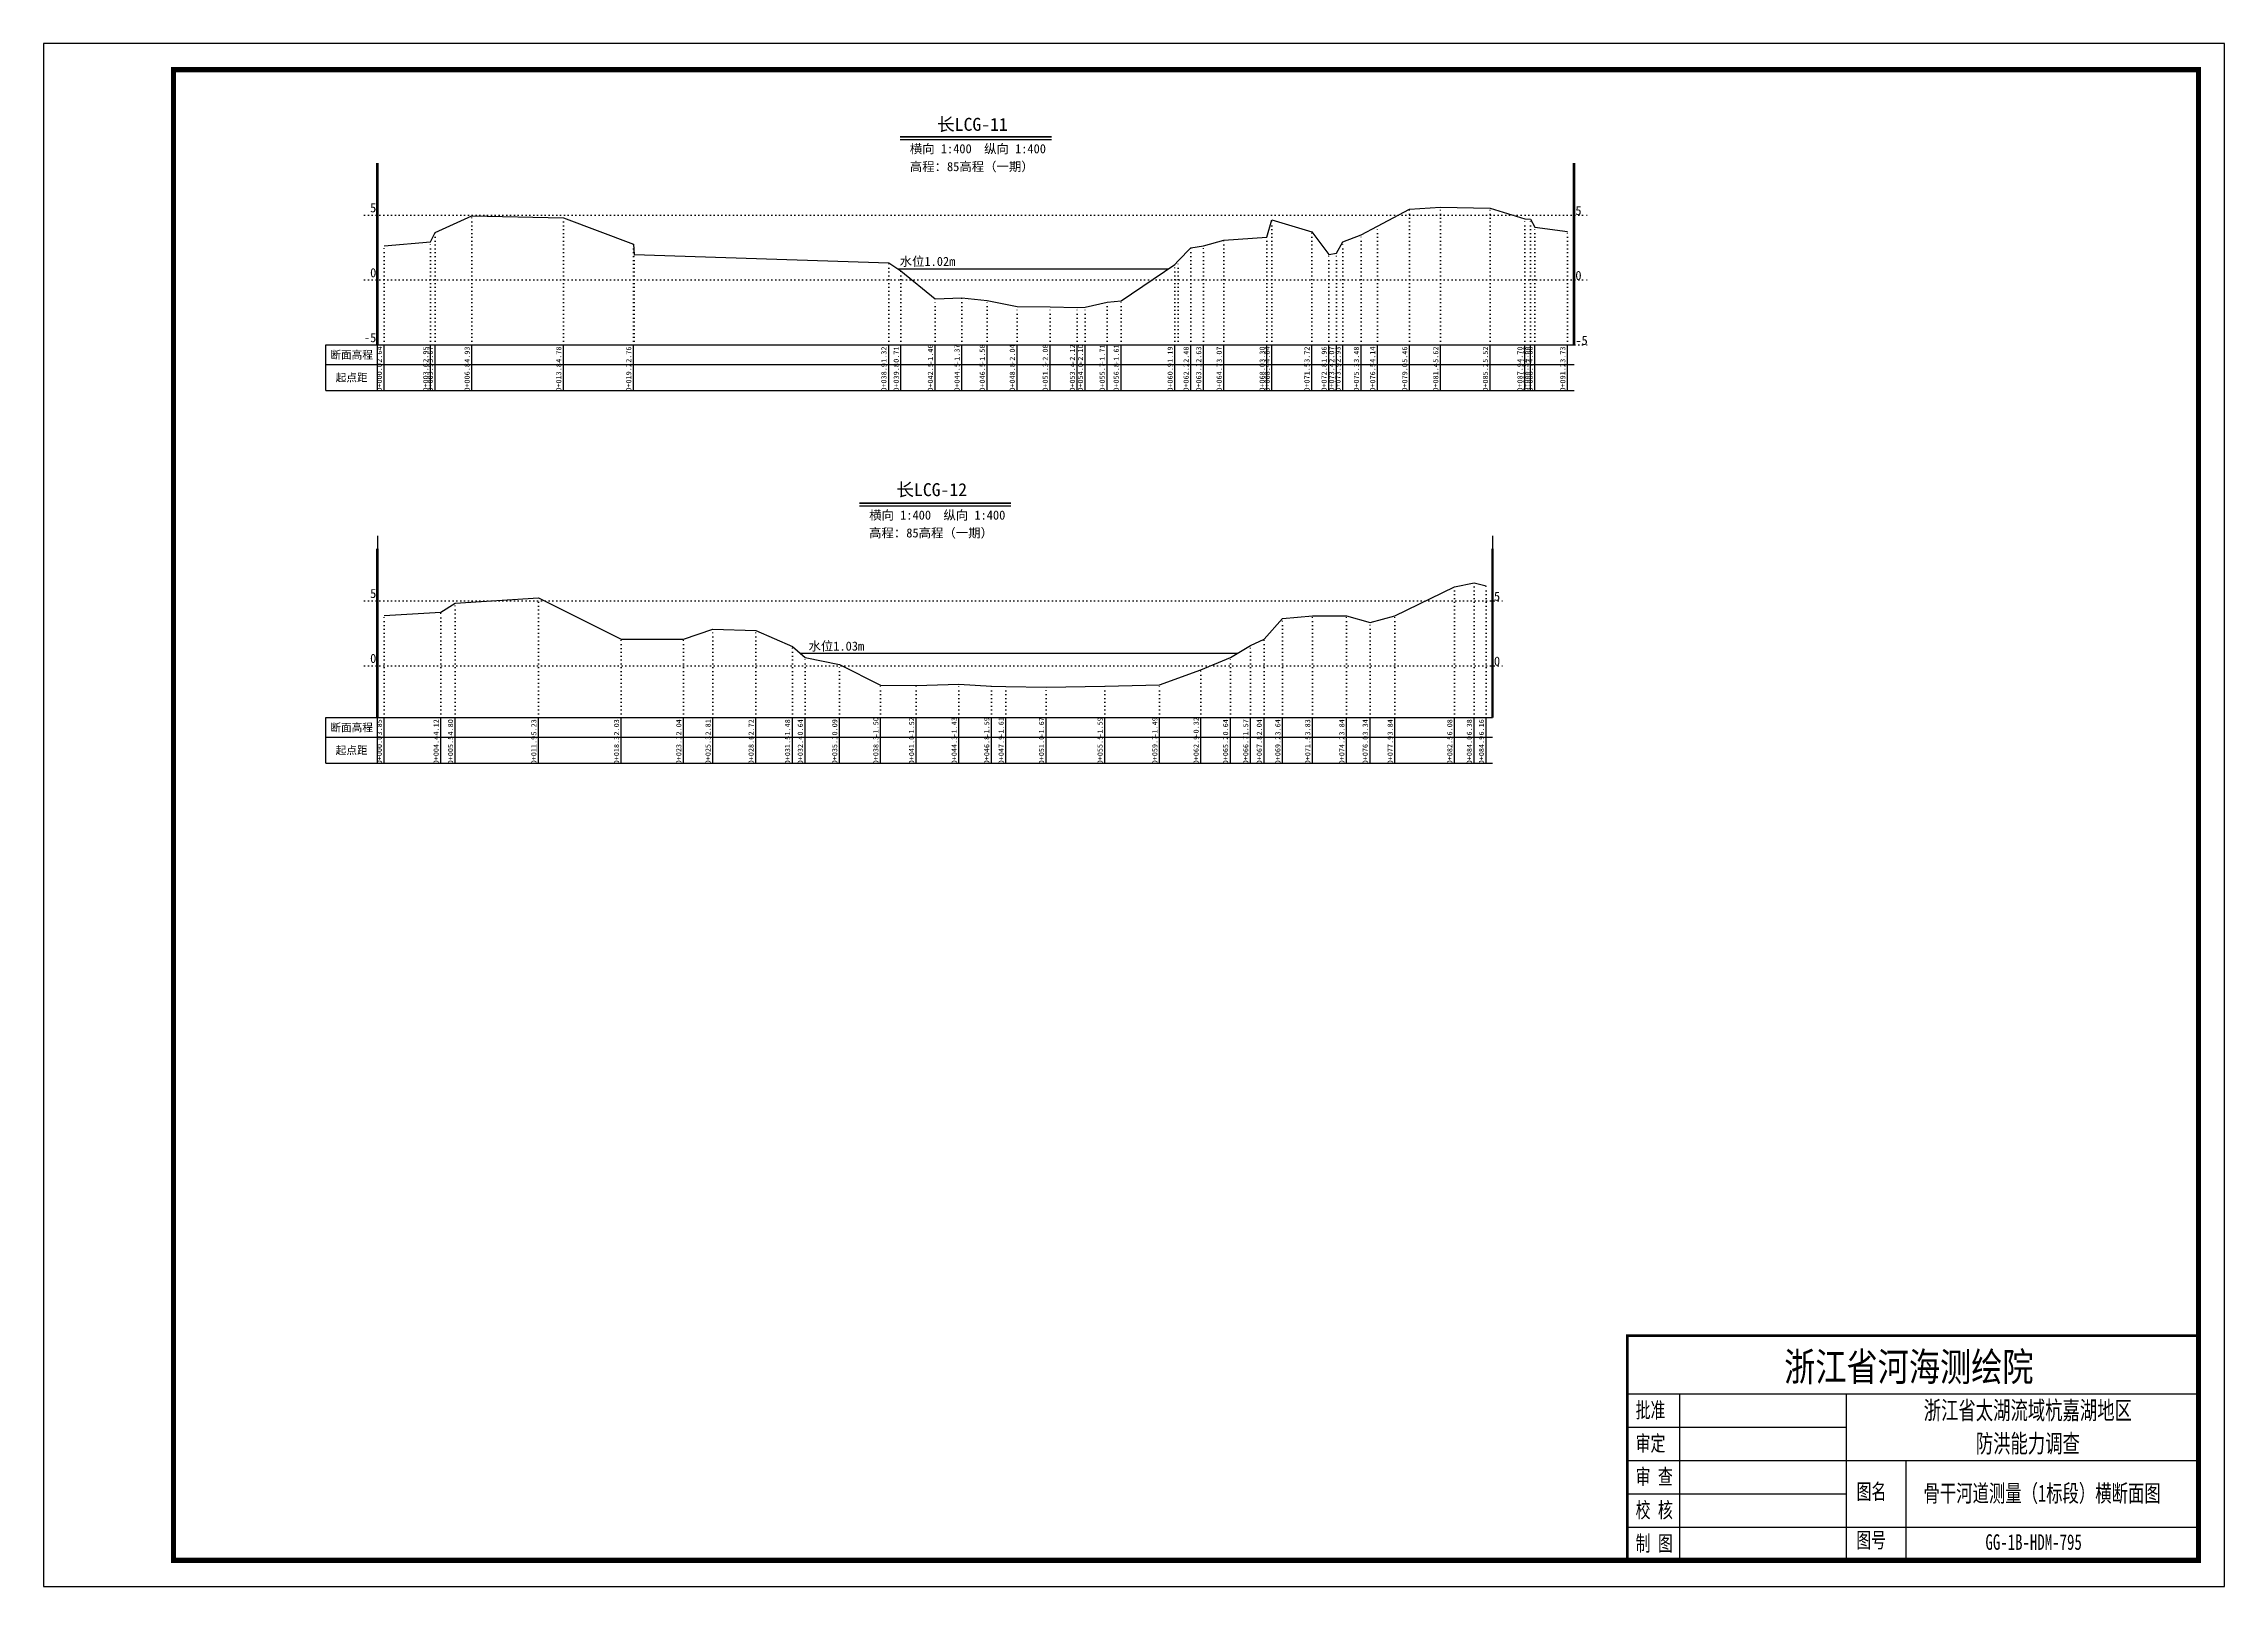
# Model space of a CAD drawing. Header units: millimetres. Extents: x 518574 to 520874, y 3371901 to 3372198.
# Drawn here: x 520454.4 to 520874.4, y 3371900.9 to 3372197.9 of the extents above; entities that cross this region are included whole.
import ezdxf
from ezdxf.enums import TextEntityAlignment as Align

# ---------------------------------------------------------------- set-up
doc = ezdxf.new("R2010")
doc.units = ezdxf.units.MM
doc.header["$LTSCALE"] = 0.4
doc.header["$MEASUREMENT"] = 0
doc.linetypes.add('X4', pattern=[1.6, 0, -1.6])
for name, color, linetype in [('DMX', 1, 'Continuous'), ('TEXT', 7, 'Continuous'), ('zdm1', 5, 'Continuous'), ('ZDMT5', 3, 'Continuous'), ('图框', 7, 'Continuous'), ('断面名称', 5, 'Continuous'), ('比例尺', 3, 'Continuous'), ('水位', 4, 'Continuous')]:
    doc.layers.add(name, color=color, linetype=linetype)
doc.styles.add('HDM', font='fangsong_GB2312.ttf')
doc.styles.add('tk2', font='', dxfattribs={"width": 0.8})
doc.styles.get('tk2').set_extended_font_data('SimSun')

msp = doc.modelspace()

# ---------------------------------------------------------------- linework, layer by layer
at = {"lineweight": 100, "const_width": 0.5}
msp.add_lwpolyline([(520869.36, 3371949.15), (520759.36, 3371949.15), (520759.36, 3371905.87), (520869.36, 3371905.87), (520869.36, 3371949.15)], dxfattribs=at)
at = {"linetype": 'Continuous', "elevation": 0}
msp.add_lwpolyline([(520759.36, 3371937.95), (520759.36, 3371905.87)], dxfattribs=at)
at = {"layer": 'DMX', "linetype": 'Continuous', "flags": 128}
for points in [[(520519.93, 3372158.97), (520528.86, 3372159.74), (520529.76, 3372161.54), (520536.83, 3372164.69), (520554.48, 3372164.32), (520567.96, 3372159.27), (520568.08, 3372157.27), (520617.11, 3372155.67), (520619.48, 3372154.15), (520626.06, 3372148.72), (520631.18, 3372148.94), (520636.06, 3372148.42), (520641.83, 3372147.27), (520648.18, 3372147.17), (520653.41, 3372147.07), (520654.96, 3372147.12), (520659.16, 3372148.1), (520661.86, 3372148.35), (520672.23, 3372155.35), (520672.88, 3372156.05), (520675.31, 3372158.57), (520677.73, 3372158.95), (520681.68, 3372160.05), (520689.96, 3372160.62), (520690.93, 3372163.97), (520698.58, 3372161.67), (520701.88, 3372157.27), (520703.33, 3372157.55), (520704.56, 3372159.7), (520704.56, 3372159.7), (520708.11, 3372161.07), (520711.23, 3372162.72), (520717.41, 3372166.02), (520723.38, 3372166.42), (520732.96, 3372166.17), (520739.61, 3372164.12), (520740.73, 3372164.07), (520741.58, 3372162.57), (520747.86, 3372161.7)], [(520519.93, 3372087.76), (520530.86, 3372088.43), (520533.63, 3372090.13), (520549.68, 3372091.21), (520565.61, 3372083.21), (520577.61, 3372083.21), (520583.23, 3372085.13), (520591.53, 3372084.91), (520598.56, 3372081.81), (520601.01, 3372079.71), (520607.63, 3372078.33), (520607.63, 3372078.33), (520615.56, 3372074.38), (520622.43, 3372074.33), (520630.63, 3372074.56), (520636.91, 3372074.16), (520639.68, 3372074.11), (520647.46, 3372073.96), (520658.73, 3372074.16), (520669.28, 3372074.41), (520677.23, 3372077.33), (520682.91, 3372079.71), (520682.91, 3372079.71), (520686.78, 3372082.03), (520689.41, 3372083.21), (520692.98, 3372087.21), (520698.73, 3372087.69), (520705.31, 3372087.71), (520709.81, 3372086.46), (520714.61, 3372087.71), (520726.08, 3372093.31), (520729.86, 3372094.06), (520732.18, 3372093.51)]]:
    msp.add_lwpolyline(points, dxfattribs=at)
at = {"layer": 'TEXT', "color": 0}
for p, q in [((520759.36, 3371937.95, 0), (520869.36, 3371937.95, 0)), ((520769.44, 3371937.95, 0), (520769.44, 3371912.29, 0)), ((520801.52, 3371937.95, 0), (520801.52, 3371912.29, 0)), ((520759.36, 3371931.54, 0), (520801.52, 3371931.54, 0)), ((520759.36, 3371925.12, 0), (520801.52, 3371925.12, 0)), ((520801.52, 3371925.12, 0), (520869.36, 3371925.12, 0)), ((520813.01, 3371925.12, 0), (520813.01, 3371905.87, 0)), ((520759.36, 3371918.7, 0), (520801.52, 3371918.7, 0)), ((520759.36, 3371912.29, 0), (520869.36, 3371912.29, 0)), ((520769.44, 3371912.29, 0), (520769.44, 3371905.87, 0)), ((520801.52, 3371912.29, 0), (520801.52, 3371905.87, 0))]:
    msp.add_line(p, q, dxfattribs=at)
at = {"layer": 'zdm1', "linetype": 'Continuous'}
for p, q in [((520518.56, 3372139.87), (520518.56, 3372174.87)), ((520518.81, 3372139.87), (520518.81, 3372174.87)), ((520748.98, 3372139.87), (520748.98, 3372174.87)), ((520749.23, 3372139.87), (520749.23, 3372174.87)), ((520508.68, 3372131.12), (520508.68, 3372139.87)), ((520508.68, 3372139.87), (520519.93, 3372139.87)), ((520518.68, 3372131.12), (520518.68, 3372139.87)), ((520519.93, 3372139.87), (520749.11, 3372139.87)), ((520508.68, 3372136.12), (520749.11, 3372136.12)), ((520508.68, 3372131.12), (520629.13, 3372131.12)), ((520508.68, 3372131.12), (520749.11, 3372131.12)), ((520518.56, 3372068.12), (520518.56, 3372100.62)), ((520518.81, 3372068.12), (520518.81, 3372100.62)), ((520733.31, 3372068.12), (520733.31, 3372100.62)), ((520733.56, 3372068.12), (520733.56, 3372100.62)), ((520508.68, 3372059.37), (520508.68, 3372068.12)), ((520508.68, 3372068.12), (520519.93, 3372068.12)), ((520518.68, 3372059.37), (520518.68, 3372068.12)), ((520519.93, 3372068.12), (520733.43, 3372068.12)), ((520508.68, 3372064.37), (520733.43, 3372064.37)), ((520508.68, 3372059.37), (520733.43, 3372059.37))]:
    msp.add_line(p, q, dxfattribs=at)
at = {"layer": 'zdm1', "linetype": 'X4'}
for p, q in [((520516.18, 3372164.87), (520751.61, 3372164.87)), ((520516.18, 3372152.37), (520751.61, 3372152.37)), ((520516.18, 3372139.87), (520751.61, 3372139.87)), ((520516.18, 3372090.62), (520735.93, 3372090.62)), ((520516.18, 3372078.12), (520735.93, 3372078.12))]:
    msp.add_line(p, q, dxfattribs=at)
at = {"layer": 'zdm1', "linetype": 'Continuous', "flags": 128}
for points in [[(520518.68, 3372172.37, 0.25, 0.25, 0), (520518.68, 3372174.87, 0.25, 0.25, 0)], [(520749.11, 3372172.37, 0.25, 0.25, 0), (520749.11, 3372174.87, 0.25, 0.25, 0)], [(520518.68, 3372167.37, 0.25, 0.25, 0), (520518.68, 3372169.87, 0.25, 0.25, 0)], [(520749.11, 3372167.37, 0.25, 0.25, 0), (520749.11, 3372169.87, 0.25, 0.25, 0)], [(520518.68, 3372162.37, 0.25, 0.25, 0), (520518.68, 3372164.87, 0.25, 0.25, 0)], [(520749.11, 3372162.37, 0.25, 0.25, 0), (520749.11, 3372164.87, 0.25, 0.25, 0)], [(520518.68, 3372157.37, 0.25, 0.25, 0), (520518.68, 3372159.87, 0.25, 0.25, 0)], [(520749.11, 3372157.37, 0.25, 0.25, 0), (520749.11, 3372159.87, 0.25, 0.25, 0)], [(520518.68, 3372152.37, 0.25, 0.25, 0), (520518.68, 3372154.87, 0.25, 0.25, 0)], [(520749.11, 3372152.37, 0.25, 0.25, 0), (520749.11, 3372154.87, 0.25, 0.25, 0)], [(520518.68, 3372147.37, 0.25, 0.25, 0), (520518.68, 3372149.87, 0.25, 0.25, 0)], [(520749.11, 3372147.37, 0.25, 0.25, 0), (520749.11, 3372149.87, 0.25, 0.25, 0)], [(520518.68, 3372142.37, 0.25, 0.25, 0), (520518.68, 3372144.87, 0.25, 0.25, 0)], [(520749.11, 3372142.37, 0.25, 0.25, 0), (520749.11, 3372144.87, 0.25, 0.25, 0)], [(520518.68, 3372100.62, 0.25, 0.25, 0), (520518.68, 3372103.12, 0.25, 0.25, 0)], [(520733.43, 3372100.62, 0.25, 0.25, 0), (520733.43, 3372103.12, 0.25, 0.25, 0)], [(520518.68, 3372095.62, 0.25, 0.25, 0), (520518.68, 3372098.12, 0.25, 0.25, 0)], [(520733.43, 3372095.62, 0.25, 0.25, 0), (520733.43, 3372098.12, 0.25, 0.25, 0)], [(520518.68, 3372090.62, 0.25, 0.25, 0), (520518.68, 3372093.12, 0.25, 0.25, 0)], [(520733.43, 3372090.62, 0.25, 0.25, 0), (520733.43, 3372093.12, 0.25, 0.25, 0)], [(520518.68, 3372085.62, 0.25, 0.25, 0), (520518.68, 3372088.12, 0.25, 0.25, 0)], [(520733.43, 3372085.62, 0.25, 0.25, 0), (520733.43, 3372088.12, 0.25, 0.25, 0)], [(520518.68, 3372080.62, 0.25, 0.25, 0), (520518.68, 3372083.12, 0.25, 0.25, 0)], [(520733.43, 3372080.62, 0.25, 0.25, 0), (520733.43, 3372083.12, 0.25, 0.25, 0)], [(520518.68, 3372075.62, 0.25, 0.25, 0), (520518.68, 3372078.12, 0.25, 0.25, 0)], [(520733.43, 3372075.62, 0.25, 0.25, 0), (520733.43, 3372078.12, 0.25, 0.25, 0)], [(520518.68, 3372070.62, 0.25, 0.25, 0), (520518.68, 3372073.12, 0.25, 0.25, 0)], [(520733.43, 3372070.62, 0.25, 0.25, 0), (520733.43, 3372073.12, 0.25, 0.25, 0)]]:
    msp.add_lwpolyline(points, format="xyseb", dxfattribs=at)
at = {"layer": 'ZDMT5', "linetype": 'X4'}
for p, q in [((520536.83, 3372139.87), (520536.83, 3372164.69)), ((520554.48, 3372139.87), (520554.48, 3372164.32)), ((520690.93, 3372139.87), (520690.93, 3372163.97)), ((520717.41, 3372139.87), (520717.41, 3372166.02)), ((520723.38, 3372139.87), (520723.38, 3372166.42)), ((520732.96, 3372139.87), (520732.96, 3372166.17)), ((520739.61, 3372139.87), (520739.61, 3372164.12)), ((520740.73, 3372139.87), (520740.73, 3372164.07)), ((520528.86, 3372139.87), (520528.86, 3372159.74)), ((520529.76, 3372139.87), (520529.76, 3372161.54)), ((520567.96, 3372139.87), (520567.96, 3372159.27)), ((520681.68, 3372139.87), (520681.68, 3372160.05)), ((520689.96, 3372139.87), (520689.96, 3372160.62)), ((520698.58, 3372139.87), (520698.58, 3372161.67)), ((520704.56, 3372139.87), (520704.56, 3372159.7)), ((520708.11, 3372139.87), (520708.11, 3372161.07)), ((520711.23, 3372139.87), (520711.23, 3372162.72)), ((520741.58, 3372139.87), (520741.58, 3372162.57)), ((520747.86, 3372139.87), (520747.86, 3372161.7)), ((520519.93, 3372139.87), (520519.93, 3372158.97)), ((520568.08, 3372139.87), (520568.08, 3372157.27)), ((520617.11, 3372139.87), (520617.11, 3372155.67)), ((520672.23, 3372139.87), (520672.23, 3372155.35)), ((520672.88, 3372139.87), (520672.88, 3372156.05)), ((520675.31, 3372139.87), (520675.31, 3372158.57)), ((520677.73, 3372139.87), (520677.73, 3372158.95)), ((520701.88, 3372139.87), (520701.88, 3372157.27)), ((520703.33, 3372139.87), (520703.33, 3372157.55)), ((520619.48, 3372139.87), (520619.48, 3372154.15)), ((520626.06, 3372139.87), (520626.06, 3372148.72)), ((520631.18, 3372139.87), (520631.18, 3372148.94)), ((520636.06, 3372139.87), (520636.06, 3372148.42)), ((520641.83, 3372139.87), (520641.83, 3372147.27)), ((520648.18, 3372139.87), (520648.18, 3372147.17)), ((520653.41, 3372139.87), (520653.41, 3372147.07)), ((520654.96, 3372139.87), (520654.96, 3372147.12)), ((520659.16, 3372139.87), (520659.16, 3372148.1)), ((520661.86, 3372139.87), (520661.86, 3372148.35)), ((520726.08, 3372068.12), (520726.08, 3372093.31)), ((520729.86, 3372068.12), (520729.86, 3372094.06)), ((520732.18, 3372068.12), (520732.18, 3372093.51)), ((520519.93, 3372068.12), (520519.93, 3372087.76)), ((520530.86, 3372068.12), (520530.86, 3372088.43)), ((520533.63, 3372068.12), (520533.63, 3372090.13)), ((520549.68, 3372068.12), (520549.68, 3372091.21)), ((520698.73, 3372068.12), (520698.73, 3372087.69)), ((520705.31, 3372068.12), (520705.31, 3372087.71)), ((520714.61, 3372068.12), (520714.61, 3372087.71)), ((520583.23, 3372068.12), (520583.23, 3372085.13)), ((520591.53, 3372068.12), (520591.53, 3372084.91)), ((520692.98, 3372068.12), (520692.98, 3372087.21)), ((520709.81, 3372068.12), (520709.81, 3372086.46)), ((520565.61, 3372068.12), (520565.61, 3372083.21)), ((520577.61, 3372068.12), (520577.61, 3372083.21)), ((520598.56, 3372068.12), (520598.56, 3372081.81)), ((520601.01, 3372068.12), (520601.01, 3372079.71)), ((520682.91, 3372068.12), (520682.91, 3372079.71)), ((520686.78, 3372068.12), (520686.78, 3372082.03)), ((520689.41, 3372068.12), (520689.41, 3372083.21)), ((520607.63, 3372068.12), (520607.63, 3372078.33)), ((520677.23, 3372068.12), (520677.23, 3372077.33)), ((520615.56, 3372068.12), (520615.56, 3372074.38)), ((520622.43, 3372068.12), (520622.43, 3372074.33)), ((520630.63, 3372068.12), (520630.63, 3372074.56)), ((520636.91, 3372068.12), (520636.91, 3372074.16)), ((520639.68, 3372068.12), (520639.68, 3372074.11)), ((520647.46, 3372068.12), (520647.46, 3372073.96)), ((520658.73, 3372068.12), (520658.73, 3372074.16)), ((520669.28, 3372068.12), (520669.28, 3372074.41))]:
    msp.add_line(p, q, dxfattribs=at)
at = {"layer": 'ZDMT5', "linetype": 'Continuous'}
for p, q in [((520519.93, 3372131.12), (520519.93, 3372139.87)), ((520528.86, 3372131.12), (520528.86, 3372139.87)), ((520529.76, 3372131.12), (520529.76, 3372139.87)), ((520536.83, 3372131.12), (520536.83, 3372139.87)), ((520554.48, 3372131.12), (520554.48, 3372139.87)), ((520567.96, 3372131.12), (520567.96, 3372139.87)), ((520617.11, 3372131.12), (520617.11, 3372139.87)), ((520619.48, 3372131.12), (520619.48, 3372139.87)), ((520626.06, 3372131.12), (520626.06, 3372139.87)), ((520631.18, 3372131.12), (520631.18, 3372139.87)), ((520636.06, 3372131.12), (520636.06, 3372139.87)), ((520641.83, 3372131.12), (520641.83, 3372139.87)), ((520648.18, 3372131.12), (520648.18, 3372139.87)), ((520653.41, 3372131.12), (520653.41, 3372139.87)), ((520654.96, 3372131.12), (520654.96, 3372139.87)), ((520659.16, 3372131.12), (520659.16, 3372139.87)), ((520661.86, 3372131.12), (520661.86, 3372139.87)), ((520672.23, 3372131.12), (520672.23, 3372139.87)), ((520675.31, 3372131.12), (520675.31, 3372139.87)), ((520677.73, 3372131.12), (520677.73, 3372139.87)), ((520681.68, 3372131.12), (520681.68, 3372139.87)), ((520689.96, 3372131.12), (520689.96, 3372139.87)), ((520690.93, 3372131.12), (520690.93, 3372139.87)), ((520698.58, 3372131.12), (520698.58, 3372139.87)), ((520701.88, 3372131.12), (520701.88, 3372139.87)), ((520703.33, 3372131.12), (520703.33, 3372139.87)), ((520704.56, 3372131.12), (520704.56, 3372139.87)), ((520708.11, 3372131.12), (520708.11, 3372139.87)), ((520711.23, 3372131.12), (520711.23, 3372139.87)), ((520717.41, 3372131.12), (520717.41, 3372139.87)), ((520723.38, 3372131.12), (520723.38, 3372139.87)), ((520732.96, 3372131.12), (520732.96, 3372139.87)), ((520739.61, 3372131.12), (520739.61, 3372139.87)), ((520740.73, 3372131.12), (520740.73, 3372139.87)), ((520741.58, 3372131.12), (520741.58, 3372139.87)), ((520747.86, 3372131.12), (520747.86, 3372139.87)), ((520519.93, 3372059.37), (520519.93, 3372068.12)), ((520530.86, 3372059.37), (520530.86, 3372068.12)), ((520533.63, 3372059.37), (520533.63, 3372068.12)), ((520549.68, 3372059.37), (520549.68, 3372068.12)), ((520565.61, 3372059.37), (520565.61, 3372068.12)), ((520577.61, 3372059.37), (520577.61, 3372068.12)), ((520583.23, 3372059.37), (520583.23, 3372068.12)), ((520591.53, 3372059.37), (520591.53, 3372068.12)), ((520598.56, 3372059.37), (520598.56, 3372068.12)), ((520601.01, 3372059.37), (520601.01, 3372068.12)), ((520607.63, 3372059.37), (520607.63, 3372068.12)), ((520615.56, 3372059.37), (520615.56, 3372068.12)), ((520622.43, 3372059.37), (520622.43, 3372068.12)), ((520630.63, 3372059.37), (520630.63, 3372068.12)), ((520636.91, 3372059.37), (520636.91, 3372068.12)), ((520639.68, 3372059.37), (520639.68, 3372068.12)), ((520647.46, 3372059.37), (520647.46, 3372068.12)), ((520658.73, 3372059.37), (520658.73, 3372068.12)), ((520669.28, 3372059.37), (520669.28, 3372068.12)), ((520677.23, 3372059.37), (520677.23, 3372068.12)), ((520682.91, 3372059.37), (520682.91, 3372068.12)), ((520686.78, 3372059.37), (520686.78, 3372068.12)), ((520689.41, 3372059.37), (520689.41, 3372068.12)), ((520692.98, 3372059.37), (520692.98, 3372068.12)), ((520698.73, 3372059.37), (520698.73, 3372068.12)), ((520705.31, 3372059.37), (520705.31, 3372068.12)), ((520709.81, 3372059.37), (520709.81, 3372068.12)), ((520714.61, 3372059.37), (520714.61, 3372068.12)), ((520726.08, 3372059.37), (520726.08, 3372068.12)), ((520729.86, 3372059.37), (520729.86, 3372068.12)), ((520732.18, 3372059.37), (520732.18, 3372068.12))]:
    msp.add_line(p, q, dxfattribs=at)
at = {"layer": '图框', "flags": 128}
msp.add_lwpolyline([(520454.36, 3371900.87), (520874.36, 3371900.87), (520874.36, 3372197.87), (520454.36, 3372197.87)], close=True, dxfattribs=at)
at = {"layer": '图框', "const_width": 1, "flags": 128}
msp.add_lwpolyline([(520479.36, 3371905.87), (520869.36, 3371905.87), (520869.36, 3372192.87), (520479.36, 3372192.87)], close=True, dxfattribs=at)
at = {"layer": '比例尺', "color": 3, "linetype": 'Continuous', "lineweight": 40}
for p, q in [((520619.33, 3372179.91), (520648.46, 3372179.91)), ((520611.49, 3372109.38), (520640.62, 3372109.38))]:
    msp.add_line(p, q, dxfattribs=at)
at = {"layer": '比例尺', "color": 3, "linetype": 'Continuous'}
for p, q in [((520619.33, 3372179.41), (520648.46, 3372179.41)), ((520611.49, 3372108.88), (520640.62, 3372108.88))]:
    msp.add_line(p, q, dxfattribs=at)
at = {"layer": '水位', "color": 6, "linetype": 'Continuous', "flags": 128}
for points in [[(520618.89, 3372154.52), (520671.01, 3372154.52)], [(520600.07, 3372080.51), (520684.24, 3372080.51)]]:
    msp.add_lwpolyline(points, dxfattribs=at)

# ---------------------------------------------------------------- texts
at = {"layer": 'TEXT', "color": 7, "ltscale": 8, "style": 'tk2'}
for tag, p, s, height, width in [('浙江省河海测绘院', (520789.58, 3371940.39, 0), '（单位名称）', 5.5, 0.8), ('批准', (520760.97, 3371933.32, 0), '批准', 3, 0.7), ('审定', (520760.97, 3371926.91, 0), '审定', 3, 0.7), ('审 查', (520760.97, 3371920.49, 0), '审 查', 3, 0.7), ('图名', (520803.51, 3371917.62, 0), '审查', 3, 0.7), ('校 核', (520760.97, 3371914.07, 0), '校 核', 3, 0.7), ('图号', (520803.46, 3371908.29, 0), '图号', 3, 0.7), ('制 图', (520760.97, 3371907.66, 0), '制 图', 3, 0.7)]:
    msp.add_attdef(tag, p, s, height=height, dxfattribs=dict(at, width=width))
at = {"layer": 'TEXT', "color": 0, "style": 'tk2', "width": 0.7}
for tag, text, height, p in [('浙江省太湖流域杭嘉湖地区', '浙江省太湖流域杭嘉湖地区', 3.5, (520836.5, 3371934.77, -206.67)), ('防洪能力调查', '防洪能力调查', 3.5, (520836.5, 3371928.38, -206.67)), ('骨干河道测量（1标段）横断面图', '骨干河道测量（1标段）横断面图', 3.3, (520839.25, 3371918.8, -206.67)), ('GG-1B-HDM-795', 'GG-1B-HDM-001', 3, (520837.62, 3371909.4, -206.67))]:
    msp.add_attdef(tag, text=text, height=height, dxfattribs=at).set_placement(p, align=Align.MIDDLE_CENTER)
at = {"layer": 'zdm1', "linetype": 'Continuous', "style": 'HDM'}
for s, p in [('5', (520518.43, 3372164.87)), ('0', (520518.43, 3372152.37)), ('-5', (520518.43, 3372139.87)), ('5', (520518.43, 3372090.62)), ('0', (520518.43, 3372078.12))]:
    msp.add_text(s, height=1.75, dxfattribs=at).set_placement(p, align=Align.BOTTOM_RIGHT)
for s, p in [('5', (520749.36, 3372164.87)), ('0', (520749.36, 3372152.37)), ('-5', (520749.36, 3372139.87)), ('5', (520733.68, 3372090.62)), ('0', (520733.68, 3372078.12))]:
    msp.add_text(s, height=1.75, dxfattribs=at).set_placement(p)
for s, p in [('断面高程', (520513.68, 3372138)), ('起点距', (520513.68, 3372133.62)), ('断面高程', (520513.68, 3372066.25)), ('起点距', (520513.68, 3372061.87))]:
    msp.add_text(s, height=1.5, dxfattribs=at).set_placement(p, align=Align.MIDDLE)
at = {"layer": 'ZDMT5', "linetype": 'Continuous', "style": 'HDM'}
for s, p in [('2.64', (520519.81, 3372138)), ('2.95', (520528.73, 3372138)), ('3.67', (520529.63, 3372138)), ('4.93', (520536.71, 3372138)), ('4.78', (520554.36, 3372138)), ('2.76', (520567.83, 3372138)), ('1.32', (520616.98, 3372138)), ('0.71', (520619.36, 3372138)), ('-1.46', (520625.93, 3372138)), ('-1.37', (520631.06, 3372138)), ('-1.58', (520635.93, 3372138)), ('-2.04', (520641.71, 3372138)), ('-2.08', (520648.06, 3372138)), ('-2.12', (520653.28, 3372138)), ('-2.10', (520654.83, 3372138)), ('-1.71', (520659.03, 3372138)), ('-1.61', (520661.73, 3372138)), ('1.19', (520672.11, 3372138)), ('2.48', (520675.18, 3372138)), ('2.63', (520677.61, 3372138)), ('3.07', (520681.56, 3372138)), ('3.30', (520689.83, 3372138)), ('4.64', (520690.81, 3372138)), ('3.72', (520698.46, 3372138)), ('1.96', (520701.76, 3372138)), ('2.07', (520703.21, 3372138)), ('2.93', (520704.43, 3372138)), ('3.48', (520707.98, 3372138)), ('4.14', (520711.11, 3372138)), ('5.46', (520717.28, 3372138)), ('5.62', (520723.26, 3372138)), ('5.52', (520732.83, 3372138)), ('4.70', (520739.48, 3372138)), ('4.68', (520740.61, 3372138)), ('4.08', (520741.46, 3372138)), ('3.73', (520747.73, 3372138)), ('0+000.0', (520519.81, 3372133.62)), ('0+003.6', (520528.73, 3372133.62)), ('0+003.9', (520529.63, 3372133.62)), ('0+006.8', (520536.71, 3372133.62)), ('0+013.8', (520554.36, 3372133.62)), ('0+019.2', (520567.83, 3372133.62)), ('0+038.9', (520616.98, 3372133.62)), ('0+039.8', (520619.36, 3372133.62)), ('0+042.5', (520625.93, 3372133.62)), ('0+044.5', (520631.06, 3372133.62)), ('0+046.5', (520635.93, 3372133.62)), ('0+048.8', (520641.71, 3372133.62)), ('0+051.3', (520648.06, 3372133.62)), ('0+053.4', (520653.28, 3372133.62)), ('0+054.0', (520654.83, 3372133.62)), ('0+055.7', (520659.03, 3372133.62)), ('0+056.8', (520661.73, 3372133.62)), ('0+060.9', (520672.11, 3372133.62)), ('0+062.2', (520675.18, 3372133.62)), ('0+063.1', (520677.61, 3372133.62)), ('0+064.7', (520681.56, 3372133.62)), ('0+068.0', (520689.83, 3372133.62)), ('0+068.4', (520690.81, 3372133.62)), ('0+071.5', (520698.46, 3372133.62)), ('0+072.8', (520701.76, 3372133.62)), ('0+073.4', (520703.21, 3372133.62)), ('0+073.9', (520704.43, 3372133.62)), ('0+075.3', (520707.98, 3372133.62)), ('0+076.5', (520711.11, 3372133.62)), ('0+079.0', (520717.28, 3372133.62)), ('0+081.4', (520723.26, 3372133.62)), ('0+085.2', (520732.83, 3372133.62)), ('0+087.9', (520739.48, 3372133.62)), ('0+088.3', (520740.61, 3372133.62)), ('0+088.7', (520741.46, 3372133.62)), ('0+091.2', (520747.73, 3372133.62)), ('3.85', (520519.81, 3372066.25)), ('4.12', (520530.73, 3372066.25)), ('4.80', (520533.51, 3372066.25)), ('5.23', (520549.56, 3372066.25)), ('2.03', (520565.48, 3372066.25)), ('2.04', (520577.48, 3372066.25)), ('2.81', (520583.11, 3372066.25)), ('2.72', (520591.41, 3372066.25)), ('1.48', (520598.43, 3372066.25)), ('0.64', (520600.88, 3372066.25)), ('0.09', (520607.51, 3372066.25)), ('-1.50', (520615.43, 3372066.25)), ('-1.52', (520622.31, 3372066.25)), ('-1.43', (520630.51, 3372066.25)), ('-1.59', (520636.78, 3372066.25)), ('-1.61', (520639.56, 3372066.25)), ('-1.67', (520647.33, 3372066.25)), ('-1.59', (520658.61, 3372066.25)), ('-1.49', (520669.16, 3372066.25)), ('-0.32', (520677.11, 3372066.25)), ('0.64', (520682.78, 3372066.25)), ('1.57', (520686.66, 3372066.25)), ('2.04', (520689.28, 3372066.25)), ('3.64', (520692.86, 3372066.25)), ('3.83', (520698.61, 3372066.25)), ('3.84', (520705.18, 3372066.25)), ('3.34', (520709.68, 3372066.25)), ('3.84', (520714.48, 3372066.25)), ('6.08', (520725.96, 3372066.25)), ('6.38', (520729.73, 3372066.25)), ('6.16', (520732.06, 3372066.25)), ('0+000.0', (520519.81, 3372061.87)), ('0+004.4', (520530.73, 3372061.87)), ('0+005.5', (520533.51, 3372061.87)), ('0+011.9', (520549.56, 3372061.87)), ('0+018.3', (520565.48, 3372061.87)), ('0+023.1', (520577.48, 3372061.87)), ('0+025.3', (520583.11, 3372061.87)), ('0+028.6', (520591.41, 3372061.87)), ('0+031.5', (520598.43, 3372061.87)), ('0+032.4', (520600.88, 3372061.87)), ('0+035.1', (520607.51, 3372061.87)), ('0+038.3', (520615.43, 3372061.87)), ('0+041.0', (520622.31, 3372061.87)), ('0+044.3', (520630.51, 3372061.87)), ('0+046.8', (520636.78, 3372061.87)), ('0+047.9', (520639.56, 3372061.87)), ('0+051.0', (520647.33, 3372061.87)), ('0+055.5', (520658.61, 3372061.87)), ('0+059.7', (520669.16, 3372061.87)), ('0+062.9', (520677.11, 3372061.87)), ('0+065.2', (520682.78, 3372061.87)), ('0+066.7', (520686.66, 3372061.87)), ('0+067.8', (520689.28, 3372061.87)), ('0+069.2', (520692.86, 3372061.87)), ('0+071.5', (520698.61, 3372061.87)), ('0+074.2', (520705.18, 3372061.87)), ('0+076.0', (520709.68, 3372061.87)), ('0+077.9', (520714.48, 3372061.87)), ('0+082.5', (520725.96, 3372061.87)), ('0+084.0', (520729.73, 3372061.87)), ('0+084.9', (520732.06, 3372061.87))]:
    msp.add_text(s, height=1, rotation=90, dxfattribs=at).set_placement(p, align=Align.BOTTOM_CENTER)
at = {"layer": '断面名称', "color": 5, "linetype": 'Continuous', "style": 'HDM'}
for s, p in [('长LCG-11', (520633.23, 3372182.38)), ('长LCG-12', (520625.39, 3372112.05))]:
    msp.add_text(s, height=2.5, dxfattribs=at).set_placement(p, align=Align.MIDDLE)
at = {"layer": '比例尺', "color": 3, "linetype": 'Continuous', "style": 'HDM'}
for s, p in [('横向 1:400  纵向 1:400', (520647.4, 3372176.24)), ('高程：85高程（一期）', (520645.04, 3372172.8)), ('横向 1:400  纵向 1:400', (520639.57, 3372105.71)), ('高程：85高程（一期）', (520637.2, 3372102.28))]:
    msp.add_text(s, height=1.75, dxfattribs=at).set_placement(p, align=Align.BOTTOM_RIGHT)
at = {"layer": '水位', "color": 6, "linetype": 'Continuous', "style": 'HDM'}
for s, p in [('水位1.02m', (520624.58, 3372155.99)), ('水位1.03m', (520607.03, 3372081.93))]:
    msp.add_text(s, height=1.75, dxfattribs=at).set_placement(p, align=Align.MIDDLE)

doc.saveas('drawing.dxf')
